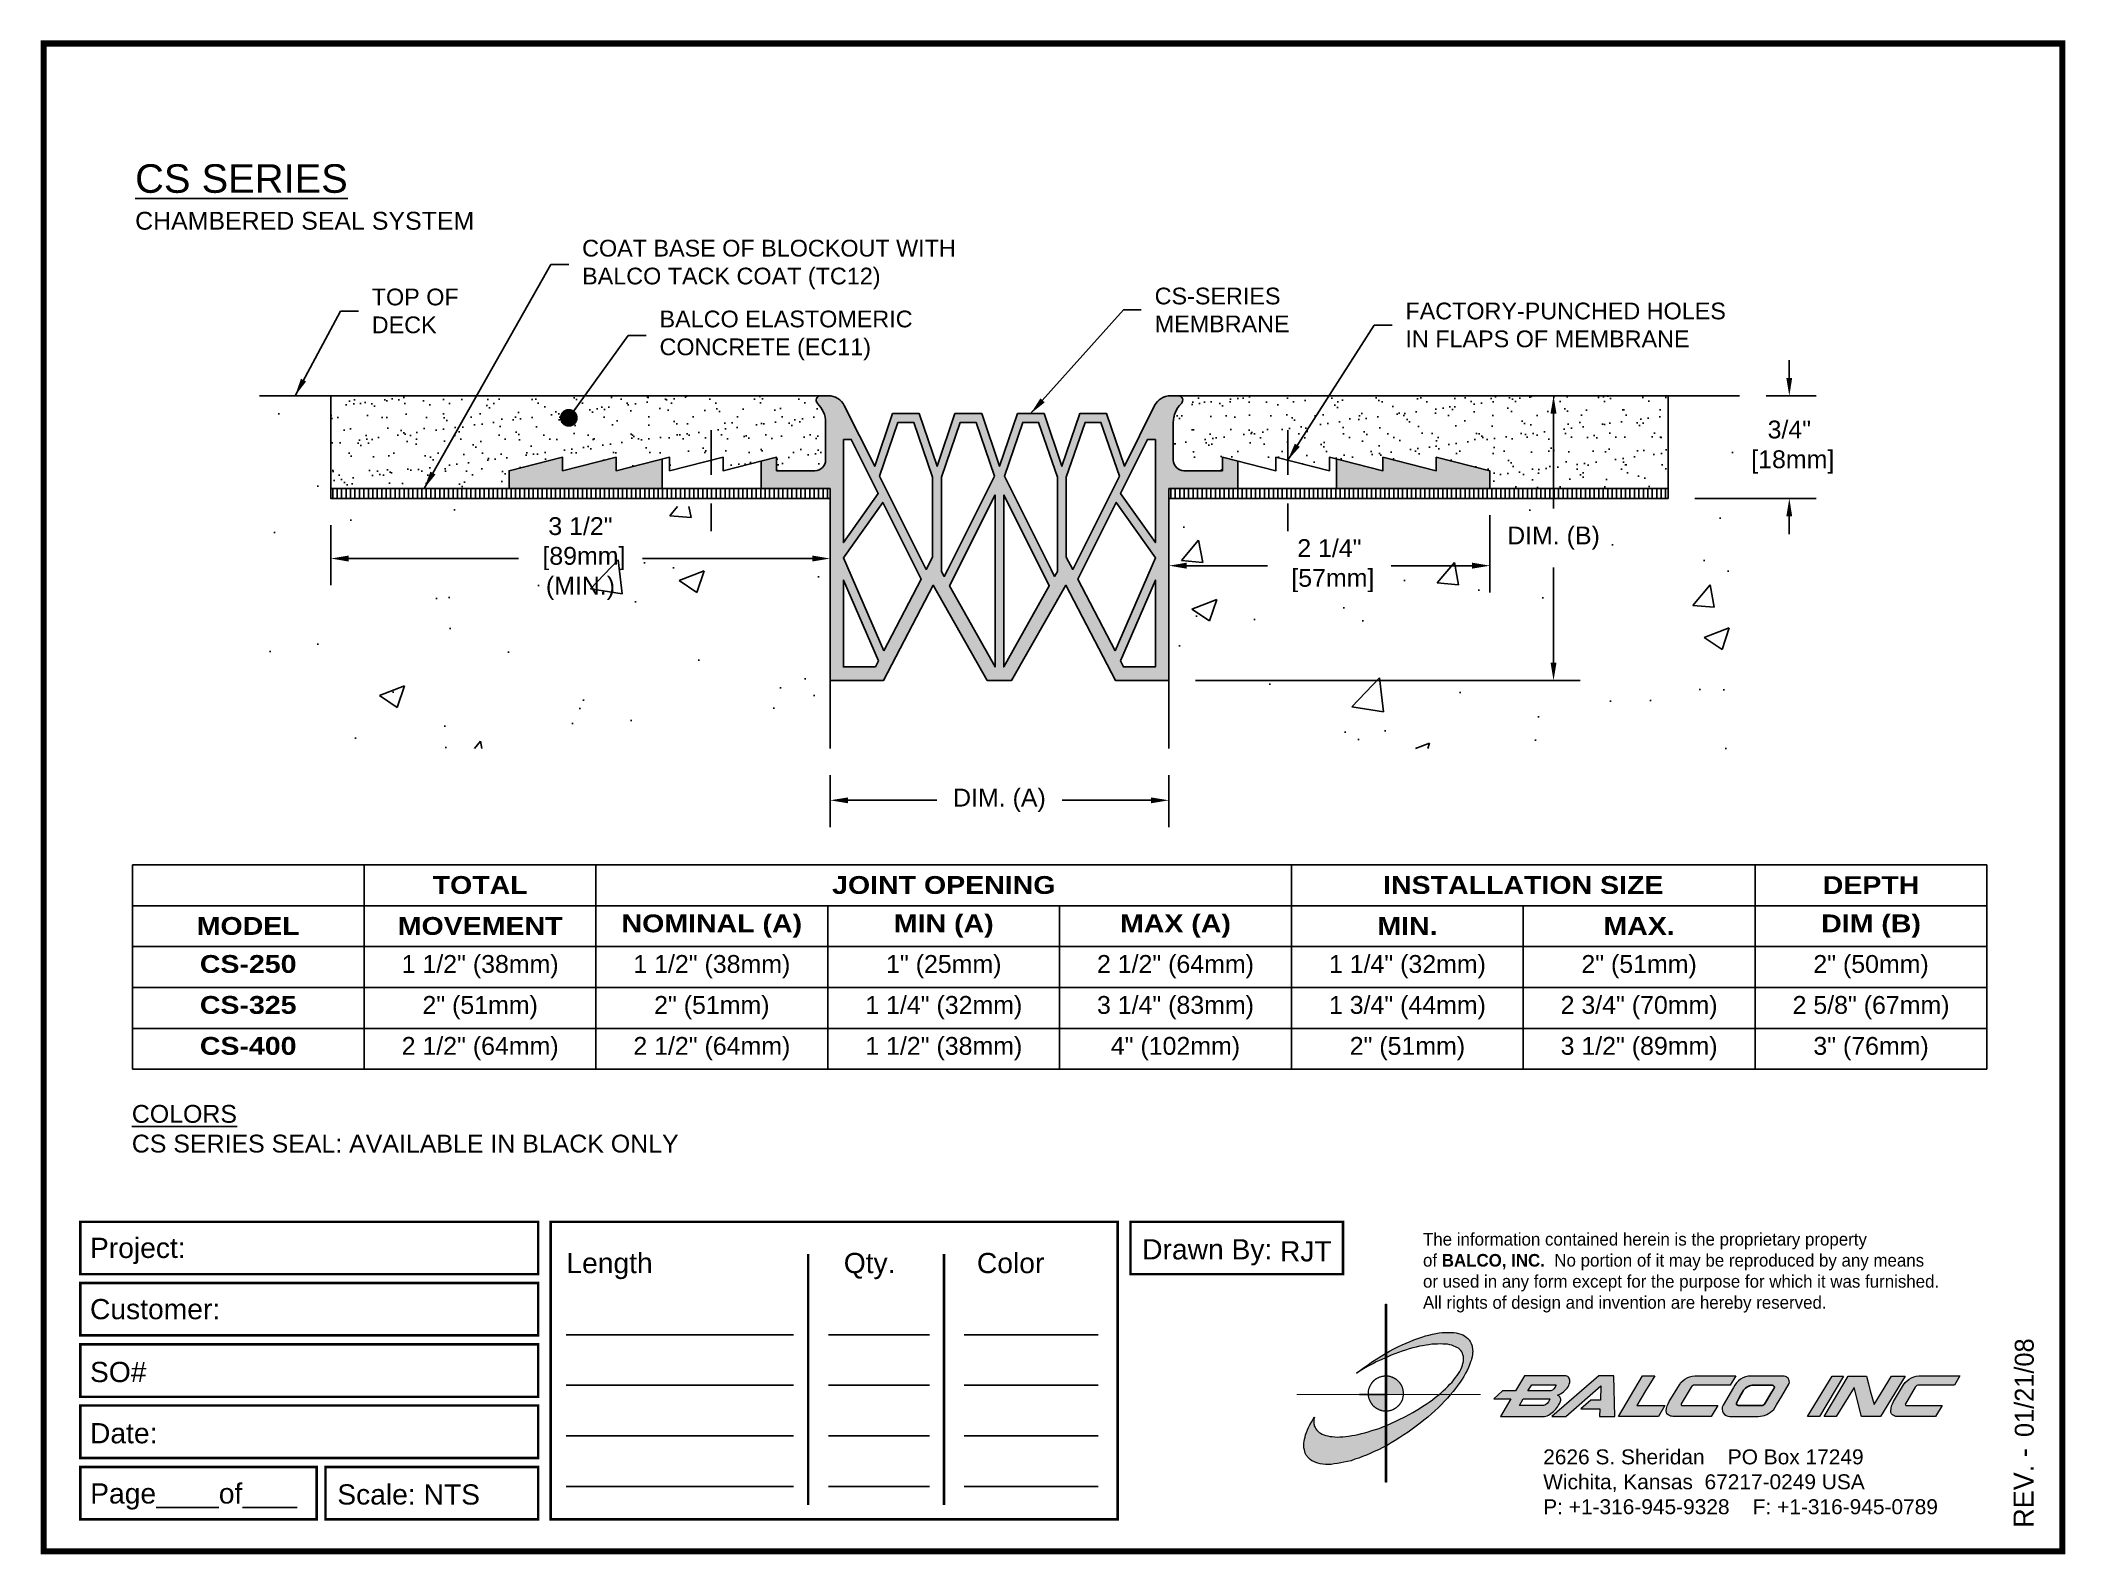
# Paper-space layout 'Layout1' of a CAD drawing. Header units: inches. Extents: x 0 to 10, y 0 to 7.5.
# The model-space entities are those that its viewports show. They can reach past a viewport. Long polylines and large blocks are cut down to what shows.
import ezdxf

# ---------------------------------------------------------------- set-up
doc = ezdxf.new("R2010")
doc.units = ezdxf.units.IN
doc.header["$MEASUREMENT"] = 0
doc.linetypes.add('CENTER', pattern=[2, 1.25, -0.25, 0.25, -0.25])
doc.linetypes.add('HIDDEN', pattern=[0.375, 0.25, -0.125])
for name, color, linetype in [('Border', 7, 'Continuous'), ('CONDITIONS', 1, 'Continuous'), ('DIMENSIONS', 3, 'Continuous'), ('FILLERS', 2, 'Continuous'), ('SEAL', 5, 'Continuous'), ('TABLE', 1, 'Continuous'), ('TEXT', 2, 'Continuous')]:
    doc.layers.add(name, color=color, linetype=linetype)
doc.styles.add('ARIAL', font='arial.ttf')
doc.styles.add('Arial Bold', font='')
doc.styles.add('Copyright', font='ERASDEMI.TTF')
doc.styles.get('Arial Bold').set_extended_font_data('Arial Black')
doc.dimstyles.new('Arial', dxfattribs={"dimtxt": 0.125, "dimasz": 0.125, "dimexe": 0.1875, "dimexo": 0.1875, "dimgap": 0.125, "dimtad": 0, "dimtih": 1, "dimtoh": 1, "dimdec": 4, "dimzin": 3, "dimdsep": 46, "dimlunit": 4, "dimtxsty": 'ARIAL', "dimcen": 0.125, "dimadec": 0, "dimazin": 0, "dimtfac": 1, "dimtdec": 4, "dimtofl": 0, "dimtmove": 0, "dimatfit": 3, "dimfxl": 0, "dimfrac": 2, "dimtolj": 1, "dimtzin": 0, "dimarcsym": 0})

psp = doc.layouts.get("Layout1")

# ---------------------------------------------------------------- texts
at = {"insert": (6.843, 1.591), "char_height": 0.0625, "width": 50.295, "attachment_point": 1, "style": 'Copyright'}
psp.add_mtext('The information contained herein is the proprietary property\\Pof {\\fEras Bold ITC|b0|i0|c0|p34;BALCO, INC.}  No portion of it may be reproduced by any means\\Por used in any form except for the purpose for which it was furnished.\\PAll rights of design and invention are hereby reserved.', dxfattribs=at)
at = {"layer": 'Border', "insert": (7.438, 0.52), "char_height": 0.074, "width": 2.3438, "attachment_point": 1, "style": 'ARIAL'}
psp.add_mtext('2626 S. Sheridan    PO Box 17249\\PWichita, Kansas  67217-0249 USA \\PP: +1-316-945-9328    F: +1-316-945-0789', dxfattribs=at)

msp = doc.modelspace()

# ---------------------------------------------------------------- texts
at = {"layer": 'TEXT', "attachment_point": 1, "style": 'ARIAL'}
for s, insert, char_height, width in [('{\\LCS SERIES\\P\\H0.625x;\\lCHAMBERED SEAL SYSTEM}', (-0.85364, 5.91164), 0.2, 2.2508646), ('{\\LCOLORS\\P}CS SERIES SEAL: AVAILABLE IN BLACK ONLY', (-0.87693, -0.67958), 0.125, 4.4589466)]:
    msp.add_mtext(s, dxfattribs=dict(at, insert=insert, char_height=char_height, width=width))
at = {"layer": 'TEXT', "attachment_point": 4, "style": 'ARIAL'}
for s, insert, char_height in [('COAT BASE OF BLOCKOUT WITH\\PBALCO TACK COAT (TC12)', (2.27965, 5.20848), 0.1171875), ('TOP OF\\PDECK', (0.80508, 4.88316), 0.117188), ('CS-SERIES \\PMEMBRANE', (6.29308, 4.89086), 0.117188), ('BALCO ELASTOMERIC \\PCONCRETE (EC11)', (2.82232, 4.71226), 0.1171875), ('FACTORY-PUNCHED HOLES\\PIN FLAPS OF MEMBRANE', (8.05082, 4.78506), 0.1171875)]:
    msp.add_mtext(s, dxfattribs=dict(at, insert=insert, char_height=char_height))

# ---------------------------------------------------------------- blocks, each defined once
blk = doc.blocks.new('ACADlogo')
h = blk.add_hatch(color=256)
h.paths.add_polyline_path([(-3.346, 1.223), (-3.351, 1.223), (-3.351, 0.979), (-3.346, 0.982)])
h.paths.add_polyline_path([(-3.346, 0.961), (-3.351, 0.959), (-3.351, 0.868), (-3.346, 0.868)])
h.paths.add_polyline_path([(-3.346, 0.777), (-3.351, 0.777), (-3.351, 0.699), (-3.351, 0.695), (-3.35, 0.695), (-3.346, 0.695)])
h.paths.add_polyline_path([(-3.346, 0.864), (-3.346, 0.868), (-3.35, 0.868), (-3.351, 0.868), (-3.351, 0.777), (-3.346, 0.777), (-3.346, 0.778), (-3.348, 0.778)])
h.paths.add_polyline_path([(-3.346, 0.524), (-3.351, 0.521), (-3.351, 0.342), (-3.346, 0.342)])
h.paths.add_polyline_path([(-3.346, 0.695), (-3.351, 0.695), (-3.351, 0.621), (-3.346, 0.623)])
h.paths.add_polyline_path([(-3.346, 0.623), (-3.351, 0.621), (-3.351, 0.521), (-3.346, 0.524)])
h.paths.add_polyline_path([(-3.346, 0.982), (-3.351, 0.979), (-3.351, 0.959), (-3.346, 0.961)])
h = blk.add_hatch(color=175)
h.paths.add_polyline_path([(-3.518, 0.573), (-3.534, 0.571), (-3.548, 0.569), (-3.562, 0.567), (-3.576, 0.567), (-3.589, 0.566), (-3.602, 0.567), (-3.614, 0.568), (-3.625, 0.569), (-3.636, 0.572), (-3.646, 0.574), (-3.656, 0.577), (-3.664, 0.581), (-3.673, 0.585), (-3.679, 0.589), (-3.685, 0.595), (-3.688, 0.598), (-3.691, 0.6), (-3.695, 0.607), (-3.699, 0.614), (-3.703, 0.621), (-3.704, 0.626), (-3.705, 0.631), (-3.706, 0.637), (-3.706, 0.642), (-3.705, 0.648), (-3.705, 0.653), (-3.703, 0.659), (-3.702, 0.665), (-3.71, 0.652), (-3.717, 0.639), (-3.725, 0.626), (-3.731, 0.613), (-3.737, 0.601), (-3.741, 0.589), (-3.746, 0.577), (-3.749, 0.566), (-3.751, 0.555), (-3.753, 0.544), (-3.754, 0.538), (-3.754, 0.533), (-3.755, 0.523), (-3.754, 0.513), (-3.753, 0.508), (-3.752, 0.503), (-3.75, 0.494), (-3.748, 0.486), (-3.743, 0.477), (-3.74, 0.473), (-3.738, 0.469), (-3.734, 0.465), (-3.73, 0.461), (-3.723, 0.455), (-3.715, 0.449), (-3.706, 0.445), (-3.695, 0.44), (-3.685, 0.437), (-3.674, 0.434), (-3.661, 0.432), (-3.648, 0.431), (-3.634, 0.431), (-3.62, 0.431), (-3.604, 0.433), (-3.588, 0.435), (-3.572, 0.438), (-3.556, 0.441), (-3.538, 0.445), (-3.52, 0.449), (-3.503, 0.456), (-3.483, 0.461), (-3.464, 0.469), (-3.445, 0.477), (-3.426, 0.485), (-3.406, 0.494), (-3.385, 0.503), (-3.364, 0.514), (-3.351, 0.521), (-3.351, 0.621), (-3.364, 0.616), (-3.382, 0.609), (-3.4, 0.603), (-3.418, 0.598), (-3.436, 0.592), (-3.453, 0.587), (-3.47, 0.583), (-3.486, 0.579), (-3.503, 0.576)])
h.paths.add_polyline_path([(-3.215, 0.687), (-3.251, 0.667), (-3.289, 0.649), (-3.327, 0.631), (-3.345, 0.623), (-3.346, 0.623), (-3.346, 0.524), (-3.343, 0.525), (-3.323, 0.537), (-3.302, 0.549), (-3.28, 0.563), (-3.259, 0.577), (-3.238, 0.59), (-3.218, 0.605), (-3.198, 0.62), (-3.179, 0.635), (-3.16, 0.65), (-3.141, 0.665), (-3.123, 0.681), (-3.106, 0.696), (-3.089, 0.712), (-3.074, 0.727), (-3.058, 0.743), (-3.043, 0.759), (-3.03, 0.775), (-3.028, 0.777), (-3.085, 0.777), (-3.091, 0.772), (-3.105, 0.761), (-3.118, 0.75), (-3.134, 0.739), (-3.149, 0.729), (-3.165, 0.718), (-3.182, 0.707), (-3.198, 0.697)])
h.paths.add_polyline_path([(-2.921, 1.009), (-2.922, 1.015), (-2.924, 1.02), (-2.926, 1.029), (-2.931, 1.038), (-2.934, 1.043), (-2.936, 1.047), (-2.94, 1.05), (-2.943, 1.054), (-2.951, 1.06), (-2.959, 1.066), (-2.968, 1.071), (-2.978, 1.075), (-2.989, 1.079), (-3, 1.081), (-3.013, 1.083), (-3.026, 1.084), (-3.04, 1.084), (-3.054, 1.084), (-3.07, 1.083), (-3.085, 1.081), (-3.102, 1.079), (-3.118, 1.075), (-3.136, 1.07), (-3.153, 1.066), (-3.171, 1.06), (-3.191, 1.054), (-3.21, 1.047), (-3.229, 1.039), (-3.248, 1.031), (-3.268, 1.022), (-3.289, 1.012), (-3.31, 1.002), (-3.33, 0.991), (-3.346, 0.982), (-3.346, 0.961), (-3.342, 0.962), (-3.323, 0.971), (-3.305, 0.978), (-3.287, 0.984), (-3.268, 0.991), (-3.251, 0.996), (-3.234, 1.002), (-3.216, 1.007), (-3.199, 1.011), (-3.182, 1.015), (-3.167, 1.018), (-3.15, 1.021), (-3.136, 1.023), (-3.121, 1.025), (-3.107, 1.026), (-3.093, 1.026), (-3.079, 1.027), (-3.067, 1.026), (-3.054, 1.026), (-3.043, 1.025), (-3.032, 1.022), (-3.022, 1.02), (-3.013, 1.016), (-3.004, 1.013), (-2.997, 1.009), (-2.989, 1.005), (-2.983, 0.999), (-2.98, 0.996), (-2.978, 0.994), (-2.973, 0.987), (-2.969, 0.981), (-2.967, 0.973), (-2.965, 0.965), (-2.964, 0.957), (-2.964, 0.949), (-2.964, 0.944), (-2.965, 0.94), (-2.967, 0.93), (-2.969, 0.921), (-2.973, 0.911), (-2.978, 0.901), (-2.983, 0.891), (-2.989, 0.881), (-2.996, 0.871), (-3.004, 0.86), (-3.012, 0.849), (-3.021, 0.838), (-3.032, 0.827), (-3.042, 0.816), (-3.053, 0.805), (-3.065, 0.794), (-3.077, 0.783), (-3.085, 0.777), (-3.028, 0.777), (-3.016, 0.791), (-3.004, 0.806), (-2.992, 0.822), (-2.981, 0.837), (-2.971, 0.852), (-2.962, 0.866), (-2.954, 0.882), (-2.946, 0.896), (-2.939, 0.91), (-2.934, 0.924), (-2.929, 0.938), (-2.926, 0.944), (-2.925, 0.951), (-2.922, 0.963), (-2.92, 0.975), (-2.92, 0.982), (-2.919, 0.987), (-2.92, 0.999), (-2.92, 1.005)])
h.paths.add_polyline_path([(-3.372, 0.966), (-3.393, 0.953), (-3.415, 0.94), (-3.435, 0.925), (-3.455, 0.911), (-3.475, 0.897), (-3.494, 0.882), (-3.468, 0.898), (-3.439, 0.915), (-3.41, 0.93), (-3.396, 0.938), (-3.38, 0.945), (-3.351, 0.959), (-3.351, 0.979)])
h = blk.add_hatch(color=256)
h.paths.add_polyline_path([(-3.268, 0.814), (-3.27, 0.819), (-3.273, 0.824), (-3.276, 0.828), (-3.279, 0.833), (-3.282, 0.837), (-3.286, 0.841), (-3.29, 0.845), (-3.294, 0.849), (-3.298, 0.852), (-3.303, 0.855), (-3.308, 0.858), (-3.313, 0.86), (-3.318, 0.863), (-3.323, 0.864), (-3.328, 0.866), (-3.334, 0.867), (-3.339, 0.868), (-3.345, 0.868), (-3.346, 0.868), (-3.346, 0.777), (-3.335, 0.777), (-3.262, 0.777), (-3.262, 0.781), (-3.262, 0.787), (-3.263, 0.792), (-3.264, 0.798), (-3.265, 0.803), (-3.266, 0.808)])
h.paths.add_polyline_path([(-3.351, 0.777), (-3.436, 0.777), (-3.435, 0.773), (-3.435, 0.768), (-3.434, 0.762), (-3.432, 0.757), (-3.431, 0.752), (-3.428, 0.747), (-3.426, 0.742), (-3.423, 0.737), (-3.42, 0.732), (-3.417, 0.728), (-3.414, 0.723), (-3.41, 0.719), (-3.406, 0.716), (-3.401, 0.712), (-3.397, 0.709), (-3.392, 0.706), (-3.387, 0.704), (-3.382, 0.701), (-3.377, 0.699), (-3.372, 0.698), (-3.367, 0.696), (-3.361, 0.695), (-3.356, 0.695), (-3.351, 0.695)])
h.paths.add_polyline_path([(-3.346, 0.868), (-3.35, 0.868), (-3.351, 0.868), (-3.351, 0.777), (-3.346, 0.777)])
h = blk.add_hatch(color=256)
h.paths.add_polyline_path([(-2.438, 0.844, 0.412988), (-2.461, 0.869), (-2.663, 0.869), (-2.707, 0.794), (-2.771, 0.794), (-2.815, 0.755), (-2.73, 0.755), (-2.781, 0.668), (-2.563, 0.668, 0.107996), (-2.538, 0.677, 0.108939), (-2.494, 0.724, 0.080345), (-2.483, 0.745, 0.419497), (-2.499, 0.773, 0.149928), (-2.447, 0.815, 0.134283)])
h.paths.add_polyline_path([(-2.507, 0.821, -0.209012), (-2.532, 0.794), (-2.538, 0.794), (-2.646, 0.794), (-2.627, 0.825), (-2.51, 0.825, -0.56619)], flags=16)
h.paths.add_polyline_path([(-2.538, 0.75, -0.241309), (-2.569, 0.722), (-2.688, 0.722), (-2.669, 0.755), (-2.541, 0.755, -0.56619)], flags=16)
for points in [[(-2.285, 0.819), (-2.287, 0.748), (-2.335, 0.748), (-2.383, 0.705), (-2.29, 0.705), (-2.292, 0.668), (-2.215, 0.668), (-2.221, 0.869), (-2.295, 0.869), (-2.527, 0.668), (-2.458, 0.668)], [(-2.018, 0.869), (-2.079, 0.869), (-2.198, 0.668), (-2, 0.668), (-1.968, 0.722), (-2.107, 0.722), (-2.085, 0.759), (-2.064, 0.794)], [(-1.617, 0.869), (-1.807, 0.869, 0.270182), (-1.896, 0.825), (-1.946, 0.742, 0.109019), (-1.961, 0.695, 0.340665), (-1.945, 0.672, 0.129907), (-1.923, 0.668), (-1.738, 0.668), (-1.706, 0.722), (-1.878, 0.722), (-1.882, 0.722, -0.601242), (-1.887, 0.731), (-1.838, 0.813, -0.253048), (-1.821, 0.823), (-1.645, 0.823)], [(-1.083, 0.867), (-1.14, 0.867), (-1.261, 0.667), (-1.26, 0.667), (-1.202, 0.667)], [(-0.96, 0.83), (-0.969, 0.867), (-1.061, 0.867), (-1.179, 0.667), (-1.12, 0.667), (-1.031, 0.812), (-0.995, 0.667), (-0.9, 0.667), (-0.778, 0.867), (-0.846, 0.867), (-0.931, 0.727), (-0.951, 0.795)], [(-0.507, 0.869), (-0.697, 0.869, 0.270182), (-0.786, 0.825), (-0.836, 0.742, 0.109019), (-0.85, 0.695, 0.340665), (-0.835, 0.672, 0.129907), (-0.812, 0.668), (-0.628, 0.668), (-0.595, 0.722), (-0.768, 0.722), (-0.772, 0.722, -0.601242), (-0.777, 0.731), (-0.728, 0.813, -0.253048), (-0.71, 0.823), (-0.534, 0.823)], [(-3.346, 0.623), (-3.351, 0.621), (-3.351, 0.521), (-3.346, 0.524)]]:
    blk.add_hatch(color=256).paths.add_polyline_path(points)
h = blk.add_hatch(color=256)
h.paths.add_polyline_path([(-1.377, 0.868), (-1.383, 0.868), (-1.383, 0.868), (-1.44, 0.868), (-1.492, 0.868), (-1.541, 0.868, 0.297712), (-1.628, 0.811), (-1.68, 0.723, 0.585116), (-1.646, 0.668), (-1.506, 0.668, 0.210586), (-1.429, 0.703), (-1.415, 0.726), (-1.389, 0.769), (-1.352, 0.831, 0.4352)])
h.paths.add_polyline_path([(-1.437, 0.823, -0.603783), (-1.428, 0.805), (-1.431, 0.801), (-1.434, 0.796), (-1.438, 0.789), (-1.474, 0.728, -0.229001), (-1.489, 0.722), (-1.494, 0.722), (-1.501, 0.722), (-1.597, 0.722), (-1.604, 0.722, -0.492401), (-1.613, 0.734), (-1.601, 0.757), (-1.591, 0.775), (-1.582, 0.791, -0.238368), (-1.535, 0.823)], flags=16)
for q in [(-3.48, 0.777), (-3.351, 0.642)]:
    blk.add_line((-3.351, 0.777), q)
at = {"color": 7, "lineweight": 0}
for points in [[(-3.351, 1.223), (-3.346, 1.223), (-3.346, 0.342), (-3.351, 0.342), (-3.351, 1.223)], [(-2.292, 0.668), (-2.215, 0.668), (-2.221, 0.869), (-2.295, 0.869), (-2.527, 0.668), (-2.458, 0.668), (-2.285, 0.819), (-2.287, 0.748), (-2.286, 0.748), (-2.335, 0.748), (-2.383, 0.705), (-2.29, 0.705), (-2.292, 0.668), (-2.292, 0.668)], [(-2.198, 0.668), (-2.079, 0.869), (-2.018, 0.869), (-2.064, 0.794), (-2.085, 0.759), (-2.107, 0.722), (-1.968, 0.722), (-2, 0.668), (-2.198, 0.668), (-2.198, 0.668)], [(-1.383, 0.868), (-1.383, 0.868)], [(-1.261, 0.667), (-1.14, 0.867), (-1.083, 0.867), (-1.202, 0.667), (-1.26, 0.667), (-1.261, 0.667), (-1.261, 0.667)], [(-0.9, 0.667), (-0.995, 0.667), (-1.031, 0.812), (-1.12, 0.667), (-1.179, 0.667), (-1.061, 0.867), (-0.969, 0.867), (-0.96, 0.83), (-0.951, 0.795), (-0.931, 0.727), (-0.846, 0.867), (-0.778, 0.867), (-0.9, 0.667), (-0.9, 0.667)]]:
    blk.add_lwpolyline(points, dxfattribs=at)
at = {"color": 175, "lineweight": 0}
blk.add_lwpolyline([(-2.926, 1.029), (-2.924, 1.02), (-2.922, 1.015), (-2.921, 1.009), (-2.92, 1.005), (-2.92, 0.999), (-2.919, 0.987), (-2.92, 0.982), (-2.92, 0.975), (-2.922, 0.963), (-2.925, 0.951), (-2.926, 0.944), (-2.929, 0.938), (-2.934, 0.924), (-2.939, 0.91), (-2.946, 0.896), (-2.954, 0.882), (-2.962, 0.866), (-2.971, 0.852), (-2.981, 0.837), (-2.992, 0.822), (-3.004, 0.806), (-3.016, 0.791), (-3.03, 0.775), (-3.043, 0.759), (-3.058, 0.743), (-3.074, 0.727), (-3.089, 0.712), (-3.106, 0.696), (-3.123, 0.681), (-3.141, 0.665), (-3.16, 0.65), (-3.179, 0.635), (-3.198, 0.62), (-3.218, 0.605), (-3.238, 0.59), (-3.259, 0.577), (-3.28, 0.563), (-3.302, 0.549), (-3.323, 0.537), (-3.343, 0.525), (-3.364, 0.514), (-3.385, 0.503), (-3.406, 0.494), (-3.426, 0.485), (-3.445, 0.477), (-3.464, 0.469), (-3.483, 0.461), (-3.503, 0.456), (-3.52, 0.449), (-3.538, 0.445), (-3.556, 0.441), (-3.572, 0.438), (-3.588, 0.435), (-3.604, 0.433), (-3.62, 0.431), (-3.634, 0.431), (-3.648, 0.431), (-3.661, 0.432), (-3.674, 0.434), (-3.685, 0.437), (-3.695, 0.44), (-3.706, 0.445), (-3.715, 0.449), (-3.723, 0.455), (-3.73, 0.461), (-3.734, 0.465), (-3.738, 0.469), (-3.74, 0.473), (-3.743, 0.477), (-3.748, 0.486), (-3.75, 0.494), (-3.752, 0.503), (-3.753, 0.508), (-3.754, 0.513), (-3.755, 0.523), (-3.754, 0.533), (-3.754, 0.538), (-3.753, 0.544), (-3.751, 0.555), (-3.749, 0.566), (-3.746, 0.577), (-3.741, 0.589), (-3.737, 0.601), (-3.731, 0.613), (-3.725, 0.626), (-3.717, 0.639), (-3.71, 0.652), (-3.702, 0.665), (-3.703, 0.659), (-3.705, 0.653), (-3.705, 0.648), (-3.706, 0.642), (-3.706, 0.637), (-3.705, 0.631), (-3.704, 0.626), (-3.703, 0.621), (-3.699, 0.614), (-3.695, 0.607), (-3.691, 0.6), (-3.688, 0.598), (-3.685, 0.595), (-3.679, 0.589), (-3.673, 0.585), (-3.664, 0.581), (-3.656, 0.577), (-3.646, 0.574), (-3.636, 0.572), (-3.625, 0.569), (-3.614, 0.568), (-3.602, 0.567), (-3.589, 0.566), (-3.576, 0.567), (-3.562, 0.567), (-3.548, 0.569), (-3.534, 0.571), (-3.518, 0.573), (-3.503, 0.576), (-3.486, 0.579), (-3.47, 0.583), (-3.453, 0.587), (-3.436, 0.592), (-3.418, 0.598), (-3.4, 0.603), (-3.382, 0.609), (-3.364, 0.616), (-3.345, 0.623), (-3.327, 0.631), (-3.289, 0.649), (-3.251, 0.667), (-3.215, 0.687), (-3.198, 0.697), (-3.182, 0.707), (-3.165, 0.718), (-3.149, 0.729), (-3.134, 0.739), (-3.118, 0.75), (-3.105, 0.761), (-3.091, 0.772), (-3.077, 0.783), (-3.065, 0.794), (-3.053, 0.805), (-3.042, 0.816), (-3.032, 0.827), (-3.021, 0.838), (-3.012, 0.849), (-3.004, 0.86), (-2.996, 0.871), (-2.989, 0.881), (-2.983, 0.891), (-2.978, 0.901), (-2.973, 0.911), (-2.969, 0.921), (-2.967, 0.93), (-2.965, 0.94), (-2.964, 0.944), (-2.964, 0.949), (-2.964, 0.957), (-2.965, 0.965), (-2.967, 0.973), (-2.969, 0.981), (-2.973, 0.987), (-2.978, 0.994), (-2.98, 0.996), (-2.983, 0.999), (-2.989, 1.005), (-2.997, 1.009), (-3.004, 1.013), (-3.013, 1.016), (-3.022, 1.02), (-3.032, 1.022), (-3.043, 1.025), (-3.054, 1.026), (-3.067, 1.026), (-3.079, 1.027), (-3.093, 1.026), (-3.107, 1.026), (-3.121, 1.025), (-3.136, 1.023), (-3.15, 1.021), (-3.167, 1.018), (-3.182, 1.015), (-3.199, 1.011), (-3.216, 1.007), (-3.234, 1.002), (-3.251, 0.996), (-3.268, 0.991), (-3.287, 0.984), (-3.305, 0.978), (-3.323, 0.971), (-3.342, 0.962), (-3.38, 0.945), (-3.396, 0.938), (-3.41, 0.93), (-3.439, 0.915), (-3.468, 0.898), (-3.494, 0.882), (-3.475, 0.897), (-3.455, 0.911), (-3.435, 0.925), (-3.415, 0.94), (-3.393, 0.953), (-3.372, 0.966), (-3.351, 0.979), (-3.33, 0.991), (-3.31, 1.002), (-3.289, 1.012), (-3.268, 1.022), (-3.248, 1.031), (-3.229, 1.039), (-3.21, 1.047), (-3.191, 1.054), (-3.171, 1.06), (-3.153, 1.066), (-3.136, 1.07), (-3.118, 1.075), (-3.102, 1.079), (-3.085, 1.081), (-3.07, 1.083), (-3.054, 1.084), (-3.04, 1.084), (-3.026, 1.084), (-3.013, 1.083), (-3, 1.081), (-2.989, 1.079), (-2.978, 1.075), (-2.968, 1.071), (-2.959, 1.066), (-2.951, 1.06), (-2.943, 1.054), (-2.94, 1.05), (-2.936, 1.047), (-2.934, 1.043), (-2.931, 1.038), (-2.926, 1.029), (-2.926, 1.029)], dxfattribs=at)
at = {"color": 7, "lineweight": 0, "const_width": 0.0064}
blk.add_lwpolyline([(-3.262, 0.781), (-3.262, 0.787), (-3.263, 0.792), (-3.264, 0.798), (-3.265, 0.803), (-3.266, 0.808), (-3.268, 0.814), (-3.27, 0.819), (-3.273, 0.824), (-3.276, 0.828), (-3.279, 0.833), (-3.282, 0.837), (-3.286, 0.841), (-3.29, 0.845), (-3.294, 0.849), (-3.298, 0.852), (-3.303, 0.855), (-3.308, 0.858), (-3.313, 0.86), (-3.318, 0.863), (-3.323, 0.864), (-3.328, 0.866), (-3.334, 0.867), (-3.339, 0.868), (-3.345, 0.868), (-3.35, 0.868), (-3.356, 0.868), (-3.361, 0.867), (-3.367, 0.866), (-3.372, 0.865), (-3.377, 0.863), (-3.382, 0.862), (-3.387, 0.859), (-3.392, 0.857), (-3.397, 0.854), (-3.401, 0.851), (-3.406, 0.847), (-3.41, 0.843), (-3.414, 0.839), (-3.417, 0.835), (-3.42, 0.831), (-3.423, 0.826), (-3.426, 0.821), (-3.428, 0.816), (-3.431, 0.811), (-3.432, 0.806), (-3.434, 0.801), (-3.435, 0.795), (-3.435, 0.79), (-3.436, 0.784), (-3.436, 0.779), (-3.435, 0.773), (-3.435, 0.768), (-3.434, 0.762), (-3.432, 0.757), (-3.431, 0.752), (-3.428, 0.747), (-3.426, 0.742), (-3.423, 0.737), (-3.42, 0.732), (-3.417, 0.728), (-3.414, 0.723), (-3.41, 0.719), (-3.406, 0.716), (-3.401, 0.712), (-3.397, 0.709), (-3.392, 0.706), (-3.387, 0.704), (-3.382, 0.701), (-3.377, 0.699), (-3.372, 0.698), (-3.367, 0.696), (-3.361, 0.695), (-3.356, 0.695), (-3.35, 0.695), (-3.345, 0.695), (-3.339, 0.695), (-3.334, 0.696), (-3.328, 0.697), (-3.323, 0.698), (-3.318, 0.7), (-3.313, 0.702), (-3.308, 0.705), (-3.303, 0.708), (-3.298, 0.711), (-3.294, 0.714), (-3.29, 0.718), (-3.286, 0.721), (-3.282, 0.726), (-3.279, 0.73), (-3.276, 0.734), (-3.273, 0.739), (-3.27, 0.744), (-3.268, 0.749), (-3.266, 0.754), (-3.265, 0.76), (-3.264, 0.765), (-3.263, 0.77), (-3.262, 0.776), (-3.262, 0.781)], dxfattribs=at)
at = {"color": 7, "lineweight": 0}
for points in [[(-2.447, 0.815, 0.130368), (-2.438, 0.843, 0.448367), (-2.463, 0.869), (-2.663, 0.869), (-2.707, 0.794), (-2.771, 0.794), (-2.815, 0.755), (-2.73, 0.755), (-2.781, 0.668), (-2.563, 0.668, 0.107996), (-2.538, 0.677, 0.108939), (-2.494, 0.724, 0.077395), (-2.484, 0.744, 0.430878), (-2.499, 0.773, 0.149928)], [(-2.507, 0.821, -0.209012), (-2.532, 0.794), (-2.538, 0.794), (-2.646, 0.794), (-2.627, 0.825), (-2.512, 0.825), (-2.509, 0.825, -0.531288)], [(-1.838, 0.813), (-1.887, 0.731, 0.587385), (-1.882, 0.722), (-1.878, 0.722), (-1.706, 0.722), (-1.738, 0.668), (-1.923, 0.668, -0.129907), (-1.945, 0.672, -0.349839), (-1.961, 0.696, -0.107341), (-1.946, 0.742), (-1.896, 0.825, -0.270182), (-1.807, 0.869), (-1.617, 0.869), (-1.645, 0.823), (-1.821, 0.823, 0.252436)], [(-1.68, 0.723, 0.585116), (-1.646, 0.668), (-1.506, 0.668, 0.210586), (-1.429, 0.703), (-1.415, 0.726), (-1.389, 0.769), (-1.352, 0.831, 0.4352), (-1.377, 0.868), (-1.383, 0.868), (-1.383, 0.868), (-1.44, 0.868), (-1.492, 0.868), (-1.541, 0.868, 0.297712), (-1.628, 0.811)], [(-0.728, 0.813), (-0.777, 0.731, 0.587385), (-0.772, 0.722), (-0.768, 0.722), (-0.595, 0.722), (-0.628, 0.668), (-0.812, 0.668, -0.129907), (-0.835, 0.672, -0.349839), (-0.85, 0.696, -0.107341), (-0.836, 0.742), (-0.786, 0.825, -0.270182), (-0.697, 0.869), (-0.507, 0.869), (-0.534, 0.823), (-0.71, 0.823, 0.252436)], [(-2.569, 0.722), (-2.688, 0.722), (-2.669, 0.755), (-2.543, 0.755), (-2.54, 0.755, -0.531288), (-2.538, 0.75, -0.241309)]]:
    blk.add_lwpolyline(points, format="xyb", close=True, dxfattribs=at)
blk.add_lwpolyline([(-1.437, 0.823), (-1.535, 0.823, 0.238368), (-1.582, 0.791), (-1.591, 0.775), (-1.601, 0.757), (-1.613, 0.734, 0.490298), (-1.604, 0.722), (-1.597, 0.722), (-1.501, 0.722), (-1.494, 0.722), (-1.489, 0.722, 0.229001), (-1.474, 0.728), (-1.438, 0.789), (-1.434, 0.796), (-1.431, 0.801), (-1.428, 0.805, 0.603783)], format="xyb", close=True)
blk.add_lwpolyline([(-2.879, 0.777, 0.00455, 0.00455, 0), (-3.791, 0.777, 0.00183, 0.00183, 0), (-3.791, 0.777, 0.00183, 0.00183, 0)], format="xyseb", dxfattribs=at)
blk = doc.blocks.new('Quantity Data')
at = {"layer": 'Border', "color": 253}
for p, q in [((2.755, 1.254), (3.881, 1.254)), ((4.054, 1.254), (4.553, 1.254)), ((4.725, 1.254), (5.389, 1.254)), ((2.755, 1.004), (3.881, 1.004)), ((4.054, 1.004), (4.553, 1.004)), ((4.725, 1.004), (5.389, 1.004)), ((2.755, 0.754), (3.881, 0.754)), ((4.054, 0.754), (4.553, 0.754)), ((4.725, 0.754), (5.389, 0.754)), ((2.755, 0.504), (3.881, 0.504)), ((4.054, 0.504), (4.553, 0.504)), ((4.725, 0.504), (5.389, 0.504))]:
    blk.add_line(p, q, dxfattribs=at)
at = {"layer": 'Border', "const_width": 0.0125}
blk.add_lwpolyline([(5.485, 0.341), (2.678, 0.341), (2.678, 1.813), (5.485, 1.813)], close=True, dxfattribs=at)
for points in [[(3.953, 1.653), (3.953, 0.412)], [(4.625, 1.653), (4.625, 0.412)]]:
    blk.add_lwpolyline(points, dxfattribs=at)
at = {"layer": 'Border', "style": 'ARIAL'}
for s, p in [('Length', (2.756, 1.559)), ('Qty.', (4.129, 1.559)), ('Color', (4.788, 1.559))]:
    blk.add_text(s, height=0.1, dxfattribs=at).set_placement(p)
blk = doc.blocks.new('Drawn By')
at = {"layer": 'Border', "const_width": 0.0125}
blk.add_lwpolyline([(5.38, 1.813), (6.432, 1.813), (6.432, 1.554), (5.38, 1.554)], close=True, dxfattribs=at)
at = {"layer": 'Border', "style": 'ARIAL'}
blk.add_text('Drawn By: ', height=0.1, dxfattribs=at).set_placement((5.438, 1.627))
blk.add_attdef('XXX', (6.12, 1.617), '', height=0.1, dxfattribs=at)
blk = doc.blocks.new('Project Info')
at = {"layer": 'Border', "const_width": 0.0125}
for points in [[(0.182, 1.813), (2.448, 1.813), (2.448, 1.554), (0.182, 1.554)], [(0.182, 1.51), (2.448, 1.51), (2.448, 1.251), (0.182, 1.251)], [(0.182, 1.207), (2.448, 1.207), (2.448, 0.947), (0.182, 0.947)], [(0.182, 0.904), (2.448, 0.904), (2.448, 0.644), (0.182, 0.644)], [(0.182, 0.6), (1.352, 0.6), (1.352, 0.341), (0.182, 0.341)], [(1.396, 0.6), (2.448, 0.6), (2.448, 0.341), (1.396, 0.341)]]:
    blk.add_lwpolyline(points, close=True, dxfattribs=at)
at = {"layer": 'Border', "style": 'ARIAL'}
for s, p in [('Project:', (0.23, 1.634)), ('Customer:', (0.23, 1.331)), ('SO#', (0.23, 1.02)), ('Date:', (0.23, 0.717)), ('Page%%u        %%uof%%u       ', (0.231, 0.419)), ('Scale: NTS', (1.454, 0.414))]:
    blk.add_text(s, height=0.1, dxfattribs=at).set_placement(p)
blk = doc.blocks.new('REV')
at = {"style": 'Copyright'}
blk.add_text('REV. -', height=0.1, rotation=90, dxfattribs=at).set_placement((-0.142, 0.117))
at = {"style": 'Copyright', "flags": 4}
blk.add_attdef('REVISIONDATE', (-0.142, 0.566), '', height=0.0938, rotation=90, dxfattribs=at)
blk = doc.blocks.new('*D8')
at = {"layer": 'DEFPOINTS', "color": 0}
for p in [(10.393, 4.289), (10.742, 4.289), (9.893, 3.57)]:
    blk.add_point(p, dxfattribs=at)
at = {"layer": 'DIMENSIONS', "color": 0, "lineweight": -2}
for p, q in [((10.742, 4.414), (10.742, 4.539)), ((10.58, 4.289), (10.929, 4.289)), ((10.08, 3.57), (10.929, 3.57)), ((10.742, 3.445), (10.742, 3.32))]:
    blk.add_line(p, q, dxfattribs=at)
at = {"layer": 'DIMENSIONS', "color": 0}
for points in [[(10.721, 4.414), (10.762, 4.414), (10.742, 4.289)], [(10.721, 3.445), (10.762, 3.445), (10.742, 3.57)]]:
    blk.add_solid(points, dxfattribs=at)
at = {"layer": 'DIMENSIONS', "color": 0, "insert": (10.742, 3.93), "char_height": 0.125, "attachment_point": 5, "style": 'ARIAL'}
blk.add_mtext('\\A1;3/4"\\P [18mm]', dxfattribs=at)
blk = doc.blocks.new('*D9')
at = {"layer": 'DEFPOINTS', "color": 0}
for p in [(0.518, 3.57), (4.018, 3.514), (4.018, 3.149)]:
    blk.add_point(p, dxfattribs=at)
at = {"layer": 'DIMENSIONS', "color": 0, "lineweight": -2}
for p, q in [((0.518, 3.383), (0.518, 2.962)), ((4.018, 3.327), (4.018, 2.962)), ((0.643, 3.149), (1.833, 3.149)), ((3.893, 3.149), (2.702, 3.149))]:
    blk.add_line(p, q, dxfattribs=at)
at = {"layer": 'DIMENSIONS', "color": 0}
for points in [[(0.643, 3.17), (0.643, 3.128), (0.518, 3.149)], [(3.893, 3.17), (3.893, 3.128), (4.018, 3.149)]]:
    blk.add_solid(points, dxfattribs=at)
at = {"layer": 'DIMENSIONS', "color": 0, "insert": (2.268, 3.149), "char_height": 0.125, "attachment_point": 5, "style": 'ARIAL'}
blk.add_mtext('\\A1;3 1/2"\\P [89mm]\\P(MIN.)', dxfattribs=at)
blk = doc.blocks.new('*D10')
at = {"layer": 'DEFPOINTS', "color": 0}
for p in [(6.393, 3.639), (8.643, 3.639), (6.393, 3.099)]:
    blk.add_point(p, dxfattribs=at)
at = {"layer": 'DIMENSIONS', "color": 0, "lineweight": -2}
for p, q in [((6.393, 3.452), (6.393, 2.911)), ((8.643, 3.452), (8.643, 2.911)), ((6.518, 3.099), (7.083, 3.099)), ((8.518, 3.099), (7.952, 3.099))]:
    blk.add_line(p, q, dxfattribs=at)
at = {"layer": 'DIMENSIONS', "color": 0}
for points in [[(6.518, 3.12), (6.518, 3.078), (6.393, 3.099)], [(8.518, 3.12), (8.518, 3.078), (8.643, 3.099)]]:
    blk.add_solid(points, dxfattribs=at)
at = {"layer": 'DIMENSIONS', "color": 0, "insert": (7.518, 3.099), "char_height": 0.125, "attachment_point": 5, "style": 'ARIAL'}
blk.add_mtext('\\A1;2 1/4"\\P [57mm]', dxfattribs=at)
blk = doc.blocks.new('*D11')
at = {"layer": 'DEFPOINTS', "color": 0}
for p in [(4.018, 1.818), (6.393, 1.818), (6.393, 1.455)]:
    blk.add_point(p, dxfattribs=at)
at = {"layer": 'DIMENSIONS', "color": 0, "lineweight": -2}
for p, q in [((4.018, 1.631), (4.018, 1.267)), ((6.393, 1.631), (6.393, 1.267)), ((4.143, 1.455), (4.765, 1.455)), ((6.268, 1.455), (5.645, 1.455))]:
    blk.add_line(p, q, dxfattribs=at)
at = {"layer": 'DIMENSIONS', "color": 0}
for points in [[(4.143, 1.475), (4.143, 1.434), (4.018, 1.455)], [(6.268, 1.475), (6.268, 1.434), (6.393, 1.455)]]:
    blk.add_solid(points, dxfattribs=at)
at = {"layer": 'DIMENSIONS', "color": 0, "insert": (5.205, 1.455), "char_height": 0.125, "attachment_point": 5, "style": 'ARIAL'}
blk.add_mtext('\\A1;DIM. (A)', dxfattribs=at)
blk = doc.blocks.new('*D12')
at = {"layer": 'DEFPOINTS', "color": 0}
for p in [(8.713, 4.289), (9.089, 4.289), (6.393, 2.295)]:
    blk.add_point(p, dxfattribs=at)
at = {"layer": 'DIMENSIONS', "color": 0, "lineweight": -2}
for p, q in [((8.9, 4.289), (9.276, 4.289)), ((9.089, 4.164), (9.089, 3.499)), ((9.089, 2.42), (9.089, 3.085)), ((6.58, 2.295), (9.276, 2.295))]:
    blk.add_line(p, q, dxfattribs=at)
at = {"layer": 'DIMENSIONS', "color": 0}
for points in [[(9.068, 4.164), (9.11, 4.164), (9.089, 4.289)], [(9.068, 2.42), (9.11, 2.42), (9.089, 2.295)]]:
    blk.add_solid(points, dxfattribs=at)
at = {"layer": 'DIMENSIONS', "color": 0, "insert": (9.089, 3.292), "char_height": 0.125, "attachment_point": 5, "style": 'ARIAL'}
blk.add_mtext('\\A1;DIM. (B)', dxfattribs=at)
blk = doc.blocks.new('wings')
at = {"layer": 'SEAL'}
blk.add_lwpolyline([(1.099, -8.426), (0.974, -8.795), (0.849, -8.426), (0.661, -8.426), (0.536, -8.795), (0.411, -8.426), (0.224, -8.426), (0.099, -8.795), (-0.114, -8.37, 0.284079), (-0.226, -8.301), (-0.28, -8.301, 0.672063), (-0.302, -8.354, -0.201701), (-0.245, -8.488), (-0.245, -8.751, -0.414214), (-0.32, -8.826), (-0.589, -8.826), (-0.589, -8.732), (-0.964, -8.826), (-0.964, -8.732), (-1.339, -8.826), (-1.339, -8.732), (-1.714, -8.826), (-1.714, -8.732), (-2.089, -8.826), (-2.089, -8.732), (-2.464, -8.826), (-2.464, -8.951), (-0.214, -8.951), (-0.214, -10.295), (0.161, -10.295), (0.509, -9.628), (0.888, -10.295), (0.974, -10.295), (1.059, -10.295), (1.439, -9.628), (1.786, -10.295), (2.161, -10.295), (2.161, -8.951), (4.411, -8.951), (4.411, -8.826), (4.036, -8.732), (4.036, -8.826), (3.661, -8.732), (3.661, -8.826), (3.286, -8.732), (3.286, -8.826), (2.911, -8.732), (2.911, -8.826), (2.536, -8.732), (2.536, -8.826), (2.267, -8.826, -0.414214), (2.192, -8.751), (2.192, -8.488, -0.201701), (2.249, -8.354, 0.672063), (2.227, -8.301), (2.173, -8.301, 0.284079), (2.061, -8.37), (1.849, -8.795), (1.724, -8.426), (1.536, -8.426), (1.411, -8.795), (1.286, -8.426)], format="xyb", close=True, dxfattribs=at)
blk = doc.blocks.new('CS1_FLFL')
at = {"layer": 'SEAL'}
h = blk.add_hatch(color=256, dxfattribs=at)
h.paths.add_polyline_path([(2.375, 1.281), (2.375, 1.344), (2.858, 1.344), (2.858, 1.536), (2.75, 1.563), (2.75, 1.469), (2.481, 1.469, -0.414214), (2.406, 1.544), (2.406, 1.806, -0.201701), (2.463, 1.94, 0.672063), (2.441, 1.994), (2.387, 1.994, 0.284079), (2.275, 1.925), (2.063, 1.5), (1.938, 1.869), (1.75, 1.869), (1.625, 1.5), (1.5, 1.869), (1.312, 1.869), (1.187, 1.5), (1.063, 1.869), (0.875, 1.869), (0.75, 1.5), (0.625, 1.869), (0.438, 1.869), (0.312, 1.5), (0.1, 1.925, 0.284079), (-0.012, 1.994), (-0.066, 1.994, 0.672063), (-0.088, 1.94, -0.201701), (-0.031, 1.806), (-0.031, 1.544, -0.414214), (-0.106, 1.469), (-0.375, 1.469), (-0.375, 1.563), (-0.483, 1.536), (-0.483, 1.344), (0, 1.344), (0, 1.281), (0, 0), (0.375, 0), (0.723, 0.666), (1.102, 0), (1.187, 0), (1.273, 0), (1.652, 0.666), (2, 0), (2.375, 0)])
h.paths.add_polyline_path([(1.701, 0.777), (1.656, 0.863), (1.656, 1.423), (1.788, 1.807), (1.899, 1.807), (2.028, 1.431)], flags=16)
h.paths.add_polyline_path([(1.594, 0.764), (1.574, 0.728), (1.549, 0.777), (1.222, 1.431), (1.351, 1.807), (1.462, 1.807), (1.594, 1.423)], flags=16)
h.paths.add_polyline_path([(2.006, 1.247), (2.281, 0.859), (1.998, 0.207), (1.736, 0.709)], flags=16)
h.paths.add_polyline_path([(1.537, 0.662), (1.218, 0.094), (1.218, 1.299)], flags=16)
h.paths.add_polyline_path([(1.157, 0.094), (0.838, 0.662), (1.157, 1.299)], flags=16)
h.paths.add_polyline_path([(2.281, 0.703), (2.281, 0.094), (2.057, 0.094), (2.035, 0.136)], flags=16)
h.paths.add_polyline_path([(2.037, 1.31), (2.226, 1.688), (2.281, 1.688), (2.281, 0.966)], flags=16)
h.paths.add_polyline_path([(0.826, 0.777), (0.801, 0.728), (0.781, 0.764), (0.781, 1.423), (0.913, 1.807), (1.024, 1.807), (1.153, 1.431)], flags=16)
h.paths.add_polyline_path([(0.719, 0.863), (0.674, 0.777), (0.347, 1.431), (0.476, 1.807), (0.587, 1.807), (0.719, 1.423)], flags=16)
h.paths.add_polyline_path([(0.639, 0.709), (0.377, 0.207), (0.094, 0.859), (0.369, 1.247)], flags=16)
h.paths.add_polyline_path([(0.338, 1.31), (0.094, 0.966), (0.094, 1.688), (0.149, 1.688)], flags=16)
h.paths.add_polyline_path([(0.34, 0.136), (0.318, 0.094), (0.094, 0.094), (0.094, 0.703)], flags=16)
h.paths.add_polyline_path([(-1.176, 1.55), (-1.5, 1.469), (-1.5, 1.563), (-1.875, 1.469), (-1.875, 1.563), (-2.25, 1.469), (-2.25, 1.344), (-1.176, 1.344)])
h.paths.add_polyline_path([(4.625, 1.469), (4.25, 1.563), (4.25, 1.469), (3.875, 1.563), (3.875, 1.469), (3.551, 1.55), (3.551, 1.344), (4.625, 1.344)])
at = {"layer": 'SEAL', "linetype": 'HIDDEN'}
for p, q in [((-1.176, 1.345), (-1.176, 1.55)), ((-0.483, 1.344), (-0.483, 1.535)), ((2.858, 1.345), (2.858, 1.536)), ((3.551, 1.345), (3.551, 1.457))]:
    blk.add_line(p, q, dxfattribs=at)
at = {"layer": 'SEAL'}
blk.add_line((3.551, 1.55), (3.551, 1.345), dxfattribs=at)
for points in [[(0.719, 1.423), (0.587, 1.807), (0.476, 1.807), (0.347, 1.431), (0.674, 0.777), (0.719, 0.863)], [(1.153, 1.431), (1.024, 1.807), (0.913, 1.807), (0.781, 1.423), (0.781, 0.764), (0.801, 0.728), (0.826, 0.777)], [(1.594, 1.423), (1.462, 1.807), (1.351, 1.807), (1.222, 1.431), (1.549, 0.777), (1.574, 0.728), (1.594, 0.764)], [(2.028, 1.431), (1.899, 1.807), (1.788, 1.807), (1.656, 1.423), (1.656, 0.863), (1.701, 0.777)], [(0.094, 1.688), (0.094, 0.966), (0.338, 1.31), (0.149, 1.688)], [(2.281, 1.688), (2.226, 1.688), (2.037, 1.31), (2.281, 0.966)], [(1.157, 1.299), (0.838, 0.662), (1.157, 0.094)], [(1.218, 1.299), (1.218, 0.094), (1.537, 0.662)], [(0.377, 0.207), (0.094, 0.859), (0.369, 1.247), (0.639, 0.709)], [(1.998, 0.207), (2.281, 0.859), (2.006, 1.247), (1.736, 0.709)], [(0.34, 0.136), (0.094, 0.703), (0.094, 0.094), (0.318, 0.094)], [(2.035, 0.136), (2.281, 0.703), (2.281, 0.094), (2.057, 0.094)]]:
    blk.add_lwpolyline(points, close=True, dxfattribs=at)
blk.add_blockref('wings', (0.214, 10.295), dxfattribs=at)
blk = doc.blocks.new('*T13')
at = {"layer": 'TABLE', "color": 0, "linetype": 'ByBlock', "lineweight": -2}
for p, q in [((0, 0), (13, 0)), ((0, 0), (0, -1.433)), ((1.625, 0), (1.625, -1.433)), ((3.25, 0), (3.25, -1.433)), ((8.125, 0), (8.125, -1.433)), ((11.375, 0), (11.375, -1.433)), ((13, 0), (13, -1.433)), ((0, -0.287), (13, -0.287)), ((4.875, -0.287), (4.875, -1.433)), ((6.5, -0.287), (6.5, -1.433)), ((9.75, -0.287), (9.75, -1.433)), ((0, -0.573), (13, -0.573)), ((0, -0.86), (13, -0.86)), ((0, -1.147), (13, -1.147)), ((0, -1.433), (13, -1.433))]:
    blk.add_line(p, q, dxfattribs=at)
at = {"layer": 'TABLE', "color": 2, "char_height": 0.125}
for s, insert, width, attachment_point, style in [('TOTAL', (2.438, -0.143), 1.505, 5, 'Arial Bold'), ('JOINT OPENING', (5.688, -0.143), 4.755, 5, 'Arial Bold'), ('INSTALLATION SIZE', (9.75, -0.143), 3.13, 5, 'Arial Bold'), ('DEPTH', (12.188, -0.143), 1.505, 5, 'Arial Bold'), ('{\\fArial Black|b0|i0|c0|p34;MODEL}', (0.812, -0.43), 1.505, 5, 'Arial Bold'), ('{\\fArial Black|b0|i0|c0|p34;MOVEMENT}', (2.438, -0.43), 1.505, 5, 'Arial Bold'), ('NOMINAL (A)', (4.062, -0.43), 1.505, 5, 'Arial Bold'), ('{\\fArial Black|b0|i0|c0|p34;MIN (A)}', (5.688, -0.43), 1.505, 5, 'Arial Bold'), ('{\\fArial Black|b0|i0|c0|p34;MAX (A)}', (7.312, -0.43), 1.505, 5, 'Arial Bold'), ('MIN.', (8.938, -0.43), 1.505, 5, 'Arial Bold'), ('MAX.', (10.562, -0.43), 1.505, 5, 'Arial Bold'), ('DIM (B)', (12.188, -0.43), 1.505, 5, 'Arial Bold'), ('{\\fArial Black|b0|i0|c0|p34;CS-250}', (0.812, -0.633), 1.505, 2, 'Arial Bold'), ('1 1/2" (38mm)', (2.438, -0.633), 1.505, 2, 'ARIAL'), ('1 1/2" (38mm)', (4.062, -0.633), 1.505, 2, 'ARIAL'), ('1" (25mm)', (5.688, -0.633), 1.505, 2, 'ARIAL'), ('2 1/2" (64mm)', (7.312, -0.633), 1.505, 2, 'ARIAL'), ('1 1/4" (32mm)', (8.938, -0.633), 1.505, 2, 'ARIAL'), ('2" (51mm)', (10.562, -0.633), 1.505, 2, 'ARIAL'), ('2" (50mm)', (12.188, -0.633), 1.505, 2, 'ARIAL'), ('{\\fArial Black|b0|i0|c0|p34;CS-325}', (0.812, -0.92), 1.505, 2, 'Arial Bold'), ('2" (51mm)', (2.438, -0.92), 1.505, 2, 'ARIAL'), ('2" (51mm)', (4.062, -0.92), 1.505, 2, 'ARIAL'), ('1 1/4" (32mm)', (5.688, -0.92), 1.505, 2, 'ARIAL'), ('3 1/4" (83mm)', (7.312, -0.92), 1.505, 2, 'ARIAL'), ('1 3/4" (44mm)', (8.938, -0.92), 1.505, 2, 'ARIAL'), ('2 3/4" (70mm)', (10.562, -0.92), 1.505, 2, 'ARIAL'), ('2 5/8" (67mm)', (12.188, -0.92), 1.505, 2, 'ARIAL'), ('{\\fArial Black|b0|i0|c0|p34;CS-400}', (0.812, -1.207), 1.505, 2, 'Arial Bold'), ('2 1/2" (64mm)', (2.438, -1.207), 1.505, 2, 'ARIAL'), ('2 1/2" (64mm)', (4.062, -1.207), 1.505, 2, 'ARIAL'), ('1 1/2" (38mm)', (5.688, -1.207), 1.505, 2, 'ARIAL'), ('4" (102mm)', (7.312, -1.207), 1.505, 2, 'ARIAL'), ('2" (51mm)', (8.938, -1.207), 1.505, 2, 'ARIAL'), ('3 1/2" (89mm)', (10.562, -1.207), 1.505, 2, 'ARIAL'), ('3" (76mm)', (12.188, -1.207), 1.505, 2, 'ARIAL')]:
    blk.add_mtext(s, dxfattribs=dict(at, insert=insert, width=width, attachment_point=attachment_point, style=style))

# ---------------------------------------------------------------- dimensions: what is measured, and where the dimension line sits
at = {"layer": 'DIMENSIONS'}
for base, p1, p2, angle, picture, middle in [((10.741582731, 4.2892009917), (9.8925625713, 3.5704509917), (10.3925625713, 4.2892009917), 90, '*D8', (10.741582731, 3.9298259917)), ((6.39256, 3.09893), (8.64256, 3.6392), (6.39256, 3.6392), 180, '*D10', (7.51756, 3.09893))]:
    dim = msp.add_linear_dim(base=base, p1=p1, p2=p2, angle=angle, dimstyle='Arial', override={"dimpost": '\\X'}, dxfattribs=at)
    dim.commit()
    dim.dimension.update_dxf_attribs({"geometry": picture, "text_midpoint": middle, "dimtype": 160})
dim = msp.add_linear_dim(base=(9.08898, 4.2892), p1=(6.39256, 2.2952), p2=(8.71257, 4.2892), angle=90, text='DIM. (B)', dimstyle='Arial', override={"dimpost": '\\X'}, dxfattribs=at)
dim.commit()
dim.dimension.update_dxf_attribs({"geometry": '*D12', "text_midpoint": (9.08898, 3.2922), "dimtype": 160})
dim = msp.add_linear_dim(base=(4.01756, 3.14916), p1=(0.51756, 3.57045), p2=(4.01756, 3.5142), text='<>\\P(MIN.)', dimstyle='Arial', override={"dimpost": '\\X'}, dxfattribs=at)
dim.commit()
dim.dimension.update_dxf_attribs({"geometry": '*D9', "text_midpoint": (2.26756, 3.14916), "dimtype": 160})
dim = msp.add_linear_dim(base=(6.39256, 1.45455), p1=(4.01756, 1.81826), p2=(6.39256, 1.81826), text='DIM. (A)', dimstyle='Arial', override={"dimpost": '\\X'}, dxfattribs=at)
dim.commit()
dim.dimension.update_dxf_attribs({"geometry": '*D11', "text_midpoint": (5.20506, 1.45455)})

# ---------------------------------------------------------------- hatches: boundary and pattern name
at = {"layer": 'CONDITIONS'}
h = msp.add_hatch(dxfattribs=at)
h.set_pattern_fill('AR-CONC', color=256, scale=0.25, style=0)
h.paths.add_polyline_path([(4.01756, 3.5142), (0.51756, 3.5142), (0.51756, 4.2892), (0.01756, 4.2892), (0.01756, 1.81826), (4.01756, 1.81826)])
h.paths.add_polyline_path([(-0.48625, 3.59225), (0.05085, 3.59225), (0.05085, 3.18615), (-0.48625, 3.18615)], flags=9)
h.paths.add_polyline_path([(1.95349, 3.45183), (2.58163, 3.45183), (2.58163, 2.84649), (1.95349, 2.84649)], flags=24)
h = msp.add_hatch(dxfattribs=at)
h.set_pattern_fill('AR-CONC', color=256, scale=0.25, style=0)
h.paths.add_polyline_path([(10.39256, 4.2892), (9.89256, 4.2892), (9.89256, 3.5142), (6.39256, 3.5142), (6.39256, 1.81826), (10.39256, 1.81826)])
h.paths.add_polyline_path([(7.20349, 3.30174), (7.83163, 3.30174), (7.83163, 2.89611), (7.20349, 2.89611)], flags=24)
h.paths.add_polyline_path([(8.76432, 3.39832), (9.41365, 3.39832), (9.41365, 3.18608), (8.76432, 3.18608)], flags=24)
h = msp.add_hatch(dxfattribs=at)
h.set_pattern_fill('ANSI31', color=256, scale=0.25, angle=45, style=0)
h.paths.add_polyline_path([(4.01756, 3.6392), (3.18447, 3.6392), (3.18447, 3.57045), (4.01756, 3.57045)])
h.paths.add_polyline_path([(3.18447, 3.6392), (1.76756, 3.6392), (0.51756, 3.6392), (0.51756, 3.57045), (3.18447, 3.57045)])
h = msp.add_hatch(dxfattribs=at)
h.set_pattern_fill('ANSI31', color=256, scale=0.25, angle=45, style=0)
h.paths.add_polyline_path([(7.22565, 3.6392), (6.39256, 3.6392), (6.39256, 3.57045), (7.22565, 3.57045)])
h.paths.add_polyline_path([(9.89256, 3.6392), (8.89256, 3.6392), (7.22565, 3.6392), (7.22565, 3.57045), (9.89256, 3.57045)])
at = {"layer": 'FILLERS'}
h = msp.add_hatch(dxfattribs=at)
h.set_pattern_fill('AR-SAND', color=256, scale=0.1, style=0)
h.paths.add_polyline_path([(3.98631, 4.10143, 0.20170059), (3.92989, 4.23562, -0.67206308), (3.95174, 4.2892), (0.51756, 4.2892), (0.51756, 3.6392), (1.76756, 3.6392), (1.76756, 3.7642), (2.14256, 3.8582), (2.14256, 3.7642), (2.51756, 3.8582), (2.51756, 3.7642), (2.89256, 3.8582), (2.89256, 3.7642), (3.26756, 3.8582), (3.26756, 3.7642), (3.64256, 3.8582), (3.64256, 3.7642), (3.91131, 3.7642, 0.41421356), (3.98631, 3.8392)])
h = msp.add_hatch(dxfattribs=at)
h.set_pattern_fill('AR-SAND', color=256, scale=0.1, style=0)
h.paths.add_polyline_path([(9.89256, 4.2892), (6.45838, 4.2892, -0.67206308), (6.48024, 4.23562, 0.20170059), (6.42381, 4.10143), (6.42381, 3.8392, 0.41421356), (6.49881, 3.7642), (6.76756, 3.7642), (6.76756, 3.8582), (7.14256, 3.7642), (7.14256, 3.8582), (7.51756, 3.7642), (7.51756, 3.8582), (7.89256, 3.7642), (7.89256, 3.8582), (8.26756, 3.7642), (8.26756, 3.8582), (8.64256, 3.7642), (8.64256, 3.6392), (9.89256, 3.6392)])

# ---------------------------------------------------------------- linework, layer by layer
at = {"layer": 'CONDITIONS', "ltscale": 0.25}
for p, q in [((9.89256, 3.57045), (6.39256, 3.57045)), ((9.89256, 3.6392), (8.89256, 3.6392))]:
    msp.add_line(p, q, dxfattribs=at)
at = {"layer": 'CONDITIONS'}
for points in [[(4.01756, 1.81826), (4.01756, 3.57045), (0.51756, 3.57045), (0.51756, 4.2892), (0.01756, 4.2892)], [(6.39256, 1.81826), (6.39256, 3.57045), (9.89256, 3.57045), (9.89256, 4.2892), (10.39256, 4.2892)]]:
    msp.add_lwpolyline(points, dxfattribs=at)
for points in [[(4.01756, 3.57045), (4.01756, 3.6392), (0.51756, 3.6392), (0.51756, 3.57045)], [(6.39256, 3.57045), (6.39256, 3.6392), (9.89256, 3.6392), (9.89256, 3.57045)]]:
    msp.add_lwpolyline(points, close=True, dxfattribs=at)
at = {"layer": 'DIMENSIONS', "linetype": 'CENTER', "ltscale": 0.125}
for p, q in [((3.18447, 4.04923), (3.18447, 3.34143)), ((7.22565, 4.04923), (7.22565, 3.34143))]:
    msp.add_line(p, q, dxfattribs=at)
at = {"layer": 'FILLERS'}
for p, q in [((3.95174, 4.2892), (0.51756, 4.2892)), ((6.45838, 4.2892), (9.89256, 4.2892))]:
    msp.add_line(p, q, dxfattribs=at)

# ---------------------------------------------------------------- block references
for name, p in [('CS1_FLFL', (4.01756, 2.2952)), ('*T13', (-0.87313, 1.00365))]:
    msp.add_blockref(name, p)

msp.set_redraw_order([(e.dxf.handle, doc.entitydb.next_handle()) for e in msp.query("TEXT MTEXT ATTDEF DIMENSION ARC_DIMENSION")])  # texts and dimensions are drawn at this point

# ---------------------------------------------------------------- leaders
at = {"layer": 'TEXT', "annotation_type": 0, "has_hookline": 1, "hookline_direction": 0}
for points, override, text_width in [([(1.17216, 3.6392), (2.0609, 5.20848), (2.1859, 5.20848)], {"dimgap": 0.09375, "dimtad": 0, "dimtxsty": 'ARIAL'}, 2.59827), ([(0.26756, 4.2892), (0.58633, 4.88316), (0.71133, 4.88316)], {"dimgap": 0.09375, "dimtad": 0, "dimtxsty": 'ARIAL'}, 0.59801), ([(5.42381, 4.1642), (6.07433, 4.89086), (6.19933, 4.89086)], {"dimgap": 0.09375, "dimtad": 0, "dimtxsty": 'ARIAL'}, 0.92503), ([(2.1864, 4.13475), (2.60357, 4.71226), (2.72857, 4.71226)], {"dimgap": 0.09375, "dimtad": 0, "dimtxsty": 'ARIAL', "dimclrd": 256, "dimldrblk": 'Dot'}, 1.75549), ([(7.22565, 3.83737), (7.83207, 4.78506), (7.95707, 4.78506)], {"dimgap": 0.09375, "dimtad": 0, "dimtxsty": 'ARIAL'}, 2.22472)]:
    msp.add_leader(points, dimstyle='Arial', override=override, dxfattribs=dict(at, text_width=text_width))

# ---------------------------------------------------------------- linework, layer by layer
at = {"layer": 'Border', "const_width": 0.03}
psp.add_lwpolyline([(0.015, 7.476), (10.008, 7.476), (10.008, 0.015), (0.015, 0.015)], close=True, dxfattribs=at)

# ---------------------------------------------------------------- block references
for name, p in [('Project Info', (0.015, -0.167)), ('Quantity Data', (-0.153, -0.167))]:
    psp.add_blockref(name, p)
psp.add_blockref('Drawn By', (0.015, -0.167)).add_auto_attribs({'XXX': 'RJT'})
at = {"layer": 'Border'}
psp.add_blockref('ACADlogo', (10.008, 0.015), dxfattribs=at)
at = {"layer": 'TEXT'}
psp.add_blockref('REV', (10.008, 0.015), dxfattribs=at).add_auto_attribs({'REVISIONDATE': '01/21/08'})

psp.set_redraw_order([(e.dxf.handle, doc.entitydb.next_handle()) for e in psp.query("TEXT MTEXT ATTDEF DIMENSION ARC_DIMENSION")])  # texts and dimensions are drawn at this point

# ---------------------------------------------------------------- viewports
at = {"layer": 'Border'}
psp.add_viewport(center=(5.012, 3.745), size=(9.993, 7.46055), view_center_point=(5.58095, 1.47413), view_height=10.5656054, dxfattribs=at)

doc.saveas('drawing.dxf')
